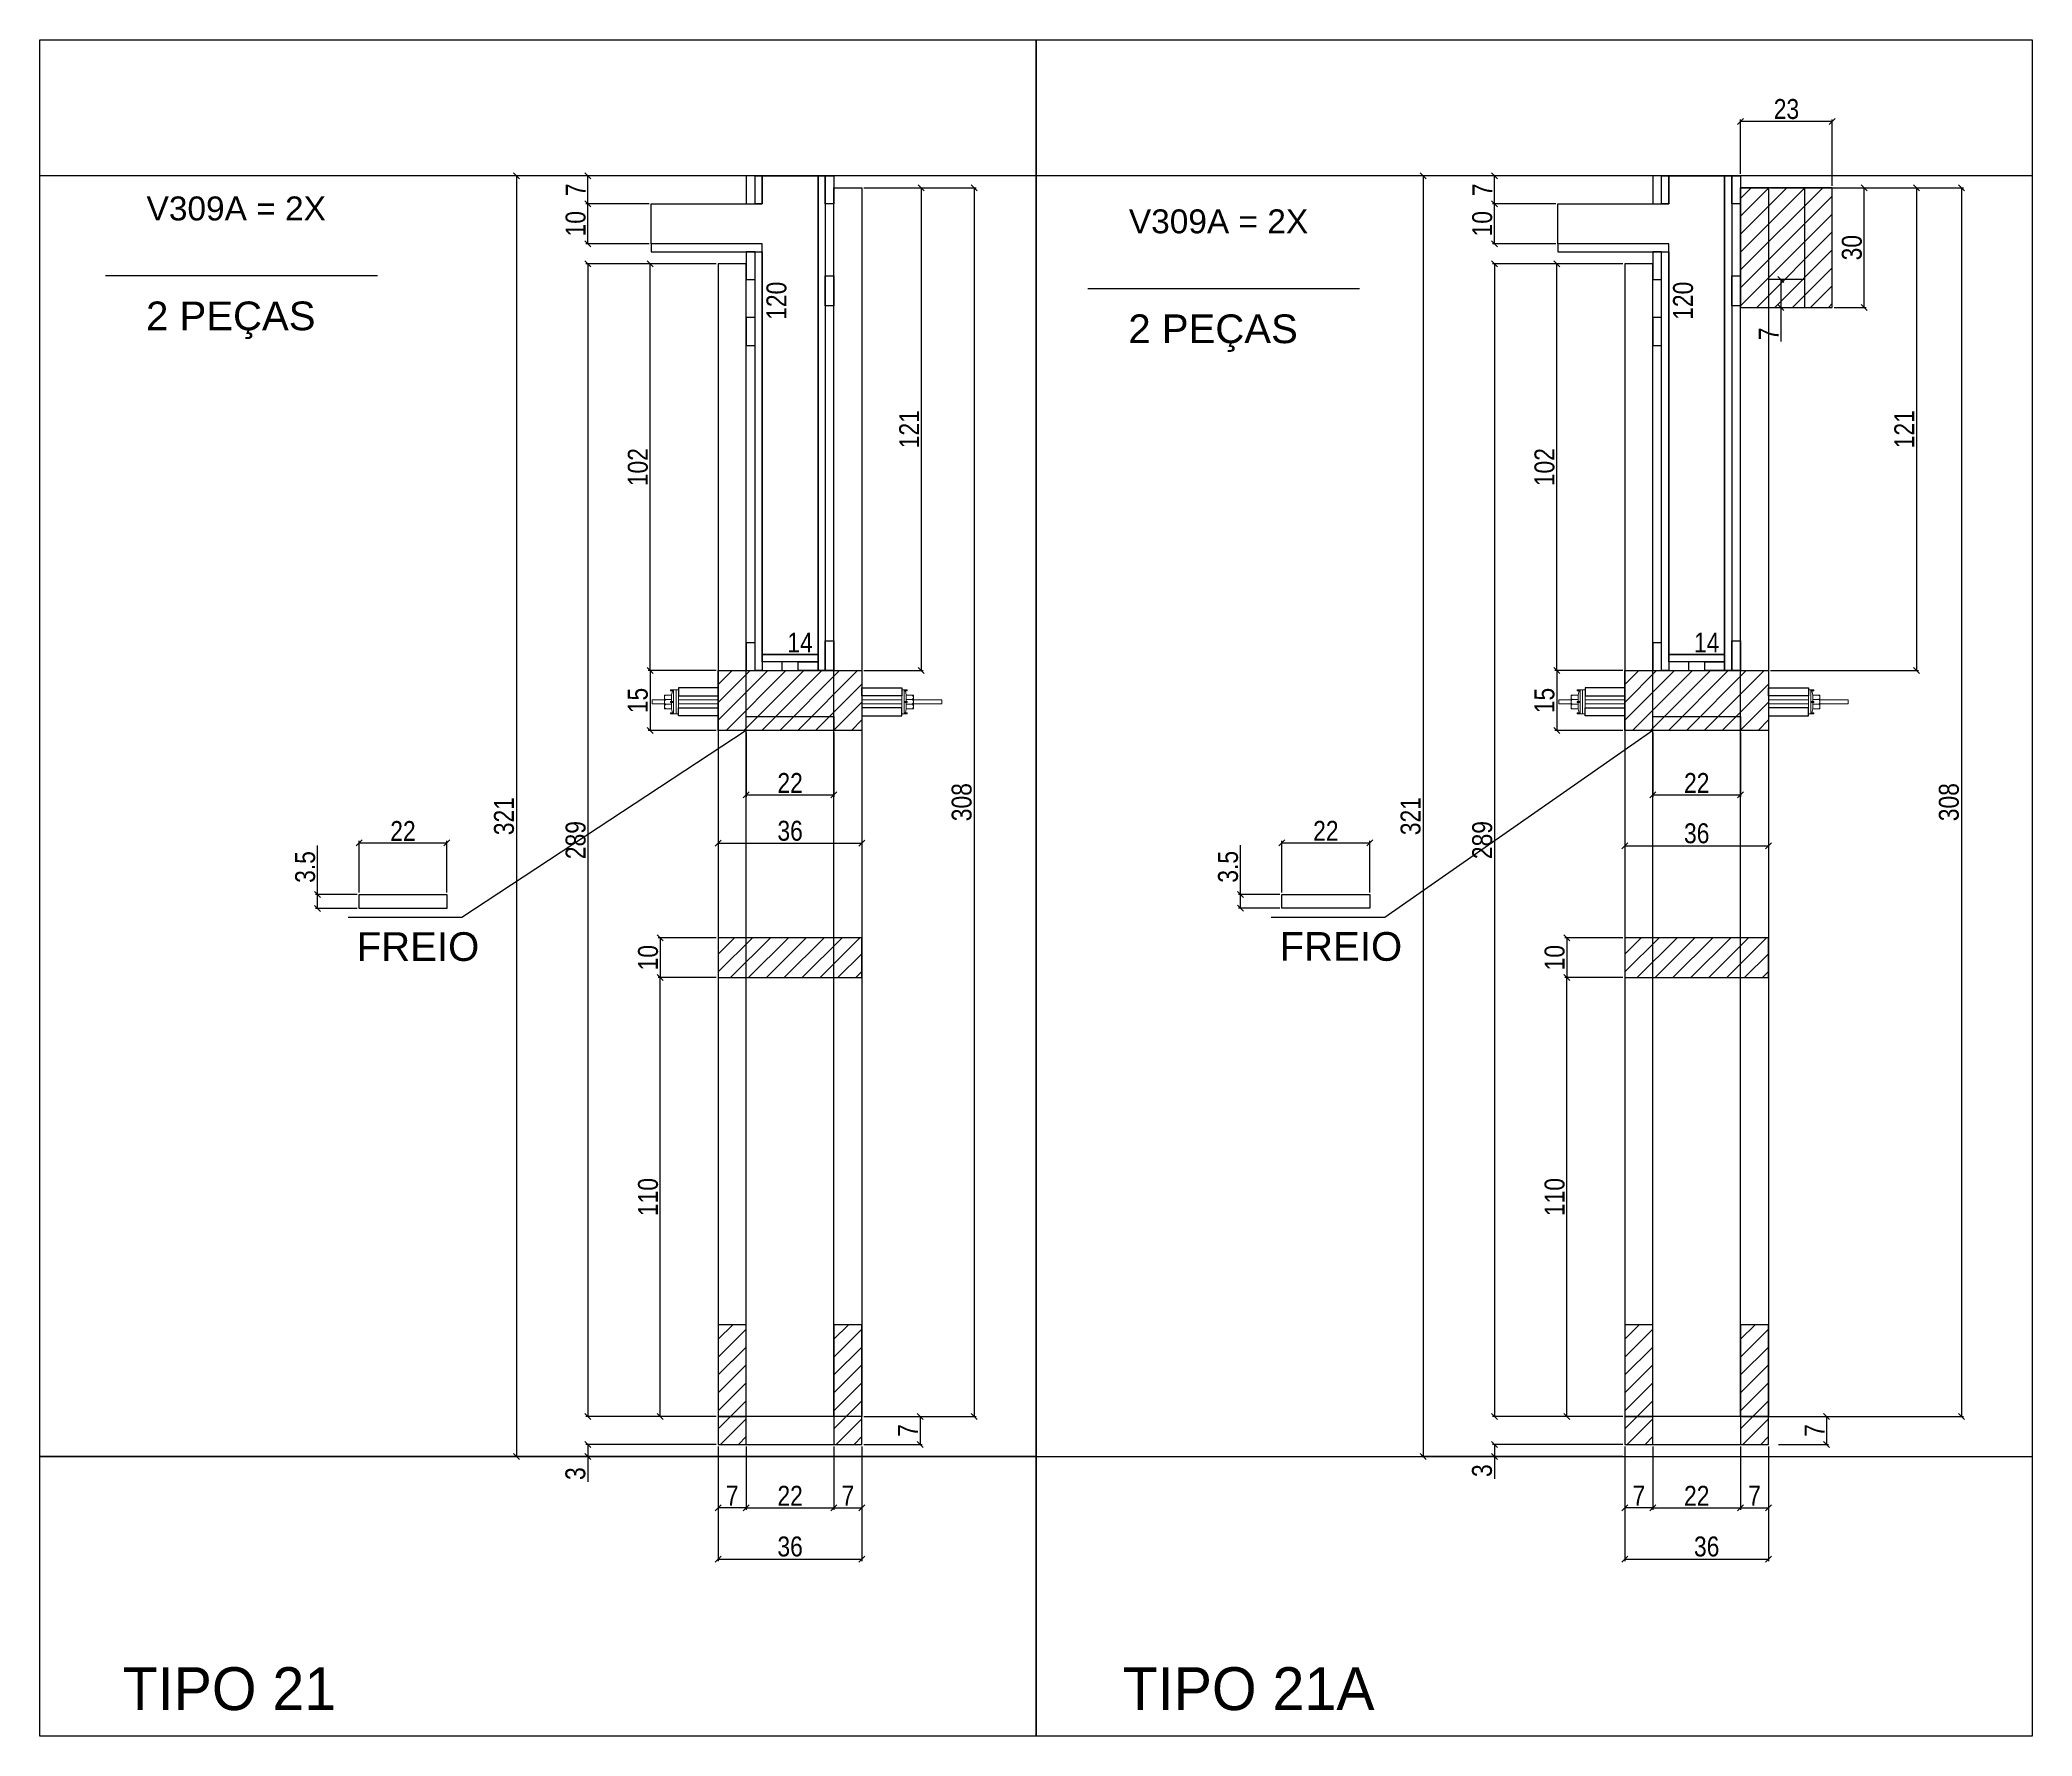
# Model space of a CAD drawing. Header units: millimetres. Extents: x -1501 to 2149, y 662 to 5627.
# Drawn here: x 37 to 1036, y 3052 to 3902 of the extents above; entities that cross this region are included whole.
import ezdxf

# ---------------------------------------------------------------- set-up
doc = ezdxf.new("R2010")
doc.units = ezdxf.units.MM
for name, color, linetype in [('1', 1, 'Continuous'), ('COTA', 241, 'Continuous'), ('GARFOS OK', 3, 'Continuous'), ('Painéis', 200, 'Continuous'), ('SARR_3.5x7', 81, 'Continuous'), ('SARR_7x7', 40, 'Continuous'), ('TIRAS REESCORAMENTO', 252, 'Continuous'), ('VIGAS', 3, 'Continuous')]:
    doc.layers.add(name, color=color, linetype=linetype)
doc.layers.add('BARRA_ANCORAGEM', color=1, linetype='Continuous', lineweight=15)
doc.styles.add('COTA TECNICA 2X', font='techl___.ttf', dxfattribs={"height": 10})
doc.styles.add('R80-50', font='arial.ttf', dxfattribs={"height": 10})
doc.styles.add('ROMAS860', font='ROMAS860.SHX', dxfattribs={"height": 8.5})
doc.dimstyles.new('SECAO', dxfattribs={"dimscale": 0.333333, "dimtxt": 5, "dimasz": 9, "dimexe": 3, "dimexo": 3, "dimgap": 3, "dimtad": 1, "dimdec": 1, "dimlfac": 0.5, "dimzin": 12, "dimdsep": 46, "dimtxsty": 'COTA TECNICA 2X', "dimblk1": 'OBLIQUE', "dimblk2": 'OBLIQUE', "dimsah": 1, "dimcen": 0.9, "dimclrd": 4, "dimclre": 4, "dimclrt": 240, "dimadec": 1, "dimazin": 3, "dimtfac": 1, "dimtdec": 1, "dimtmove": 0, "dimatfit": 3, "dimfxl": 1, "dimtolj": 1, "dimtzin": 12, "dimarcsym": 0})

# ---------------------------------------------------------------- blocks, each defined once
blk = doc.blocks.new('_Oblique')
at = {"layer": '1', "color": 0, "lineweight": -2}
blk.add_line((-0.5, -0.5), (0.5, 0.5), dxfattribs=at)
blk = doc.blocks.new('*D469')
at = {"layer": 'COTA', "color": 4, "lineweight": -2, "transparency": 16777216}
for p, q in [((375.71, 3790.02), (310.31, 3790.02)), ((311.31, 3790.02), (311.31, 3212.07)), ((375.71, 3212.07), (310.31, 3212.07))]:
    blk.add_line(p, q, dxfattribs=at)
at = {"layer": 'Defpoints', "color": 0, "transparency": 16777216}
for p in [(376.71, 3790.02), (311.31, 3212.07), (376.71, 3212.07)]:
    blk.add_point(p, dxfattribs=at)
at = {"layer": 'COTA', "color": 4, "lineweight": -2, "transparency": 16777216, "xscale": 3, "yscale": 3, "zscale": 3}
for p, rotation in [((311.31, 3790.02), 90), ((311.31, 3212.07), 270)]:
    blk.add_blockref('_Oblique', p, dxfattribs=dict(at, rotation=rotation))
at = {"layer": 'COTA', "color": 240, "transparency": 16777216, "insert": (305.2, 3501.05), "char_height": 10, "attachment_point": 5, "rotation": 90, "style": 'COTA TECNICA 2X'}
blk.add_mtext('\\A1;289', dxfattribs=at)
blk = doc.blocks.new('*D470')
at = {"layer": 'COTA', "color": 4, "lineweight": -2, "transparency": 16777216}
for p, q in [((376.71, 3197.07), (376.71, 3139.62)), ((448.71, 3197.07), (448.71, 3139.62)), ((376.71, 3140.62), (448.71, 3140.62))]:
    blk.add_line(p, q, dxfattribs=at)
at = {"layer": 'Defpoints', "color": 0, "transparency": 16777216}
for p in [(376.71, 3198.07), (448.71, 3198.07), (448.71, 3140.62)]:
    blk.add_point(p, dxfattribs=at)
at = {"layer": 'COTA', "color": 4, "lineweight": -2, "transparency": 16777216, "xscale": 3, "yscale": 3, "zscale": 3, "rotation": 180}
blk.add_blockref('_Oblique', (376.71, 3140.62), dxfattribs=at)
at = {"layer": 'COTA', "color": 4, "lineweight": -2, "transparency": 16777216, "xscale": 3, "yscale": 3, "zscale": 3}
blk.add_blockref('_Oblique', (448.71, 3140.62), dxfattribs=at)
at = {"layer": 'COTA', "color": 240, "transparency": 16777216, "insert": (412.71, 3146.84), "char_height": 10, "attachment_point": 5, "style": 'COTA TECNICA 2X'}
blk.add_mtext('\\A1;36', dxfattribs=at)
blk = doc.blocks.new('*D471')
at = {"layer": 'COTA', "color": 4, "lineweight": -2, "transparency": 16777216}
for p, q in [((390.71, 3197.07), (390.71, 3165.33)), ((434.71, 3197.07), (434.71, 3165.33)), ((390.71, 3166.33), (434.71, 3166.33))]:
    blk.add_line(p, q, dxfattribs=at)
at = {"layer": 'Defpoints', "color": 0, "transparency": 16777216}
for p in [(390.71, 3198.07), (434.71, 3198.07), (434.71, 3166.33)]:
    blk.add_point(p, dxfattribs=at)
at = {"layer": 'COTA', "color": 4, "lineweight": -2, "transparency": 16777216, "xscale": 3, "yscale": 3, "zscale": 3, "rotation": 180}
blk.add_blockref('_Oblique', (390.71, 3166.33), dxfattribs=at)
at = {"layer": 'COTA', "color": 4, "lineweight": -2, "transparency": 16777216, "xscale": 3, "yscale": 3, "zscale": 3}
blk.add_blockref('_Oblique', (434.71, 3166.33), dxfattribs=at)
at = {"layer": 'COTA', "color": 240, "transparency": 16777216, "insert": (412.71, 3172.33), "char_height": 10, "attachment_point": 5, "style": 'COTA TECNICA 2X'}
blk.add_mtext('\\A1;22', dxfattribs=at)
blk = doc.blocks.new('*D472')
at = {"layer": 'COTA', "color": 4, "lineweight": -2, "transparency": 16777216}
blk.add_line((434.71, 3166.33), (448.71, 3166.33), dxfattribs=at)
at = {"layer": 'Defpoints', "color": 0, "transparency": 16777216}
for p in [(434.71, 3166.33), (448.71, 3166.33), (448.71, 3166.33)]:
    blk.add_point(p, dxfattribs=at)
at = {"layer": 'COTA', "color": 4, "lineweight": -2, "transparency": 16777216, "xscale": 3, "yscale": 3, "zscale": 3, "rotation": 180}
blk.add_blockref('_Oblique', (434.71, 3166.33), dxfattribs=at)
at = {"layer": 'COTA', "color": 4, "lineweight": -2, "transparency": 16777216, "xscale": 3, "yscale": 3, "zscale": 3}
blk.add_blockref('_Oblique', (448.71, 3166.33), dxfattribs=at)
at = {"layer": 'COTA', "color": 240, "transparency": 16777216, "insert": (441.71, 3172.41), "char_height": 10, "attachment_point": 5, "style": 'COTA TECNICA 2X'}
blk.add_mtext('\\A1;7', dxfattribs=at)
blk = doc.blocks.new('*D473')
at = {"layer": 'COTA', "color": 4, "lineweight": -2, "transparency": 16777216}
blk.add_line((390.71, 3166.33), (376.71, 3166.33), dxfattribs=at)
at = {"layer": 'Defpoints', "color": 0, "transparency": 16777216}
for p in [(376.71, 3166.33), (376.71, 3166.33), (390.71, 3166.33)]:
    blk.add_point(p, dxfattribs=at)
at = {"layer": 'COTA', "color": 4, "lineweight": -2, "transparency": 16777216, "xscale": 3, "yscale": 3, "zscale": 3, "rotation": 180}
blk.add_blockref('_Oblique', (376.71, 3166.33), dxfattribs=at)
at = {"layer": 'COTA', "color": 4, "lineweight": -2, "transparency": 16777216, "xscale": 3, "yscale": 3, "zscale": 3}
blk.add_blockref('_Oblique', (390.71, 3166.33), dxfattribs=at)
at = {"layer": 'COTA', "color": 240, "transparency": 16777216, "insert": (383.71, 3172.41), "char_height": 10, "attachment_point": 5, "style": 'COTA TECNICA 2X'}
blk.add_mtext('\\A1;7', dxfattribs=at)
blk = doc.blocks.new('*D474')
at = {"layer": 'COTA', "color": 4, "lineweight": -2, "transparency": 16777216}
for p, q in [((375.71, 3452.09), (346.61, 3452.09)), ((347.61, 3452.09), (347.61, 3432.09)), ((375.71, 3432.09), (346.61, 3432.09))]:
    blk.add_line(p, q, dxfattribs=at)
at = {"layer": 'Defpoints', "color": 0, "transparency": 16777216}
for p in [(376.71, 3452.09), (347.61, 3432.09), (376.71, 3432.09)]:
    blk.add_point(p, dxfattribs=at)
at = {"layer": 'COTA', "color": 4, "lineweight": -2, "transparency": 16777216, "xscale": 3, "yscale": 3, "zscale": 3}
for p, rotation in [((347.61, 3452.09), 90), ((347.61, 3432.09), 270)]:
    blk.add_blockref('_Oblique', p, dxfattribs=dict(at, rotation=rotation))
at = {"layer": 'COTA', "color": 240, "transparency": 16777216, "insert": (341.51, 3442.09), "char_height": 10, "attachment_point": 5, "rotation": 90, "style": 'COTA TECNICA 2X'}
blk.add_mtext('\\A1;10', dxfattribs=at)
blk = doc.blocks.new('*D475')
at = {"layer": 'COTA', "color": 4, "lineweight": -2, "transparency": 16777216}
for p, q in [((375.71, 3790.02), (341.51, 3790.02)), ((342.51, 3586.02), (342.51, 3790.02)), ((375.71, 3586.02), (341.51, 3586.02))]:
    blk.add_line(p, q, dxfattribs=at)
at = {"layer": 'Defpoints', "color": 0, "transparency": 16777216}
for p in [(342.51, 3790.02), (376.71, 3790.02), (376.71, 3586.02)]:
    blk.add_point(p, dxfattribs=at)
at = {"layer": 'COTA', "color": 4, "lineweight": -2, "transparency": 16777216, "xscale": 3, "yscale": 3, "zscale": 3}
for p, rotation in [((342.51, 3790.02), 90), ((342.51, 3586.02), 270)]:
    blk.add_blockref('_Oblique', p, dxfattribs=dict(at, rotation=rotation))
at = {"layer": 'COTA', "color": 240, "transparency": 16777216, "insert": (336.41, 3688.02), "char_height": 10, "attachment_point": 5, "rotation": 90, "style": 'COTA TECNICA 2X'}
blk.add_mtext('\\A1;102', dxfattribs=at)
blk = doc.blocks.new('*D443')
at = {"layer": 'COTA', "color": 4, "lineweight": -2, "transparency": 16777216}
for p, q in [((449.71, 3828.05), (479.47, 3828.05)), ((478.47, 3828.05), (478.47, 3586.02)), ((449.71, 3586.02), (479.47, 3586.02))]:
    blk.add_line(p, q, dxfattribs=at)
at = {"layer": 'Defpoints', "color": 0, "transparency": 16777216}
for p in [(448.71, 3828.05), (448.71, 3586.02), (478.47, 3586.02)]:
    blk.add_point(p, dxfattribs=at)
at = {"layer": 'COTA', "color": 4, "lineweight": -2, "transparency": 16777216, "xscale": 3, "yscale": 3, "zscale": 3}
for p, rotation in [((478.47, 3828.05), 90), ((478.47, 3586.02), 270)]:
    blk.add_blockref('_Oblique', p, dxfattribs=dict(at, rotation=rotation))
at = {"layer": 'COTA', "color": 240, "transparency": 16777216, "insert": (472.41, 3707.04), "char_height": 10, "attachment_point": 5, "rotation": 90, "style": 'COTA TECNICA 2X'}
blk.add_mtext('\\A1;121', dxfattribs=at)
blk = doc.blocks.new('*D444')
at = {"layer": 'COTA', "color": 4, "lineweight": -2, "transparency": 16777216}
for p, q in [((331.11, 3834.07), (274.51, 3834.07)), ((275.51, 3834.07), (275.51, 3192.07)), ((375.71, 3192.07), (274.51, 3192.07))]:
    blk.add_line(p, q, dxfattribs=at)
at = {"layer": 'Defpoints', "color": 0, "transparency": 16777216}
for p in [(332.11, 3834.07), (275.51, 3192.07), (376.71, 3192.07)]:
    blk.add_point(p, dxfattribs=at)
at = {"layer": 'COTA', "color": 4, "lineweight": -2, "transparency": 16777216, "xscale": 3, "yscale": 3, "zscale": 3}
for p, rotation in [((275.51, 3834.07), 90), ((275.51, 3192.07), 270)]:
    blk.add_blockref('_Oblique', p, dxfattribs=dict(at, rotation=rotation))
at = {"layer": 'COTA', "color": 240, "transparency": 16777216, "insert": (269.29, 3513.07), "char_height": 10, "attachment_point": 5, "rotation": 90, "style": 'COTA TECNICA 2X'}
blk.add_mtext('\\A1;321', dxfattribs=at)
blk = doc.blocks.new('*D445')
at = {"layer": 'COTA', "color": 4, "lineweight": -2, "transparency": 16777216}
for p, q in [((375.71, 3198.07), (310.31, 3198.07)), ((311.31, 3198.07), (311.31, 3192.07)), ((375.71, 3192.07), (310.31, 3192.07)), ((311.31, 3192.07), (311.31, 3179.24))]:
    blk.add_line(p, q, dxfattribs=at)
at = {"layer": 'Defpoints', "color": 0, "transparency": 16777216}
for p in [(376.71, 3198.07), (311.31, 3192.07), (376.71, 3192.07)]:
    blk.add_point(p, dxfattribs=at)
at = {"layer": 'COTA', "color": 4, "lineweight": -2, "transparency": 16777216, "xscale": 3, "yscale": 3, "zscale": 3}
for p, rotation in [((311.31, 3198.07), 90), ((311.31, 3192.07), 270)]:
    blk.add_blockref('_Oblique', p, dxfattribs=dict(at, rotation=rotation))
at = {"layer": 'COTA', "color": 240, "transparency": 16777216, "insert": (305.09, 3183.41), "char_height": 10, "attachment_point": 5, "rotation": 90, "style": 'COTA TECNICA 2X'}
blk.add_mtext('\\A1;3', dxfattribs=at)
blk = doc.blocks.new('*D446')
at = {"layer": 'Defpoints', "color": 0, "transparency": 16777216}
for p in [(412.01, 3834.07), (414.06, 3834.07), (411.99, 3594.02)]:
    blk.add_point(p, dxfattribs=at)
at = {"layer": 'COTA', "color": 240, "transparency": 16777216, "insert": (405.91, 3771.43), "char_height": 10, "attachment_point": 5, "rotation": 90, "style": 'COTA TECNICA 2X'}
blk.add_mtext('\\A1;120', dxfattribs=at)
blk = doc.blocks.new('*D447')
at = {"layer": 'Defpoints', "color": 0, "transparency": 16777216}
for p in [(398.71, 3594.02), (426.71, 3594.02), (426.71, 3594.02)]:
    blk.add_point(p, dxfattribs=at)
at = {"layer": 'COTA', "color": 240, "transparency": 16777216, "insert": (417.71, 3600.1), "char_height": 10, "attachment_point": 5, "style": 'COTA TECNICA 2X'}
blk.add_mtext('\\A1;14', dxfattribs=at)
blk = doc.blocks.new('*D448')
at = {"layer": 'COTA', "color": 4, "lineweight": -2, "transparency": 16777216}
for p, q in [((375.71, 3432.09), (346.61, 3432.09)), ((347.61, 3212.07), (347.61, 3432.09)), ((374.71, 3212.07), (346.61, 3212.07))]:
    blk.add_line(p, q, dxfattribs=at)
at = {"layer": 'Defpoints', "color": 0, "transparency": 16777216}
for p in [(347.61, 3432.09), (376.71, 3432.09), (375.71, 3212.07)]:
    blk.add_point(p, dxfattribs=at)
at = {"layer": 'COTA', "color": 4, "lineweight": -2, "transparency": 16777216, "xscale": 3, "yscale": 3, "zscale": 3}
for p, rotation in [((347.61, 3432.09), 90), ((347.61, 3212.07), 270)]:
    blk.add_blockref('_Oblique', p, dxfattribs=dict(at, rotation=rotation))
at = {"layer": 'COTA', "color": 240, "transparency": 16777216, "insert": (341.51, 3322.08), "char_height": 10, "attachment_point": 5, "rotation": 90, "style": 'COTA TECNICA 2X'}
blk.add_mtext('\\A1;110', dxfattribs=at)
blk = doc.blocks.new('*D449')
at = {"layer": 'COTA', "color": 4, "lineweight": -2, "transparency": 16777216}
for p, q in [((450.71, 3828.05), (506.01, 3828.05)), ((505.01, 3828.05), (505.01, 3212.07)), ((450.71, 3212.07), (506.01, 3212.07))]:
    blk.add_line(p, q, dxfattribs=at)
at = {"layer": 'Defpoints', "color": 0, "transparency": 16777216}
for p in [(449.71, 3828.05), (449.71, 3212.07), (505.01, 3212.07)]:
    blk.add_point(p, dxfattribs=at)
at = {"layer": 'COTA', "color": 4, "lineweight": -2, "transparency": 16777216, "xscale": 3, "yscale": 3, "zscale": 3}
for p, rotation in [((505.01, 3828.05), 90), ((505.01, 3212.07), 270)]:
    blk.add_blockref('_Oblique', p, dxfattribs=dict(at, rotation=rotation))
at = {"layer": 'COTA', "color": 240, "transparency": 16777216, "insert": (498.77, 3520.06), "char_height": 10, "attachment_point": 5, "rotation": 90, "style": 'COTA TECNICA 2X'}
blk.add_mtext('\\A1;308', dxfattribs=at)
blk = doc.blocks.new('*D450')
at = {"layer": 'COTA', "color": 4, "lineweight": -2, "transparency": 16777216}
for p, q in [((375.71, 3586.02), (341.51, 3586.02)), ((342.51, 3586.02), (342.51, 3556.02)), ((375.71, 3556.02), (341.51, 3556.02))]:
    blk.add_line(p, q, dxfattribs=at)
at = {"layer": 'Defpoints', "color": 0, "transparency": 16777216}
for p in [(376.71, 3586.02), (342.51, 3556.02), (376.71, 3556.02)]:
    blk.add_point(p, dxfattribs=at)
at = {"layer": 'COTA', "color": 4, "lineweight": -2, "transparency": 16777216, "xscale": 3, "yscale": 3, "zscale": 3}
for p, rotation in [((342.51, 3586.02), 90), ((342.51, 3556.02), 270)]:
    blk.add_blockref('_Oblique', p, dxfattribs=dict(at, rotation=rotation))
at = {"layer": 'COTA', "color": 240, "transparency": 16777216, "insert": (336.4, 3571.02), "char_height": 10, "attachment_point": 5, "rotation": 90, "style": 'COTA TECNICA 2X'}
blk.add_mtext('\\A1;15', dxfattribs=at)
blk = doc.blocks.new('A$C51C4441F')
at = {"layer": 'BARRA_ANCORAGEM'}
for p, q in [((-2.25, 3.4), (-5.81, 3.39)), ((-5.81, 3.39), (-5.81, -3.39)), ((-2.25, 1.2), (-5.02, 1.2)), ((-2.25, 3.4), (-1.79, 5.5)), ((-2.25, 3.4), (-2.25, 3.4)), ((-2.25, 3.4), (-2.25, 0.25)), ((-2.25, -3.4), (-5.81, -3.39)), ((-2.25, -1.2), (-5.02, -1.2)), ((-2.25, -0.25), (-2.25, -3.4)), ((-2.25, -3.4), (-1.79, -5.5))]:
    blk.add_line(p, q, dxfattribs=at)
for points in [[(-2.7, 6), (-1.2, 6), (-1.2, 5.5), (-2.7, 5.5)], [(-2.7, 0.25), (-1.2, 0.25), (-1.2, -0.25), (-2.7, -0.25)], [(-1.2, -6), (0, -6), (0, 6), (-1.2, 6)], [(-2.7, -6), (-1.2, -6), (-1.2, -5.5), (-2.7, -5.5)]]:
    blk.add_lwpolyline(points, close=True, dxfattribs=at)
for centre, radius, start, end in [((-4.66, 2.3), 1.15, 107.78452, 252.2718), ((-4.52, 0), 1.3, 112.64802, 247.40829), ((-4.66, -2.3), 1.15, 107.78452, 252.2718)]:
    blk.add_arc(centre, radius, start, end, dxfattribs=at)
blk = doc.blocks.new('*D612')
at = {"layer": 'COTA', "color": 4, "lineweight": -2, "transparency": 16777216}
for p, q in [((390.71, 3555.02), (390.71, 3522.68)), ((434.71, 3555.02), (434.71, 3522.68)), ((390.71, 3523.68), (434.71, 3523.68))]:
    blk.add_line(p, q, dxfattribs=at)
at = {"layer": 'Defpoints', "color": 0, "transparency": 16777216}
for p in [(390.71, 3556.02), (434.71, 3556.02), (434.71, 3523.68)]:
    blk.add_point(p, dxfattribs=at)
at = {"layer": 'COTA', "color": 4, "lineweight": -2, "transparency": 16777216, "xscale": 3, "yscale": 3, "zscale": 3, "rotation": 180}
blk.add_blockref('_Oblique', (390.71, 3523.68), dxfattribs=at)
at = {"layer": 'COTA', "color": 4, "lineweight": -2, "transparency": 16777216, "xscale": 3, "yscale": 3, "zscale": 3}
blk.add_blockref('_Oblique', (434.71, 3523.68), dxfattribs=at)
at = {"layer": 'COTA', "color": 240, "transparency": 16777216, "insert": (412.71, 3529.68), "char_height": 10, "attachment_point": 5, "style": 'COTA TECNICA 2X'}
blk.add_mtext('\\A1;22', dxfattribs=at)
blk = doc.blocks.new('*D451')
at = {"layer": 'COTA', "color": 4, "lineweight": -2, "transparency": 16777216}
for p, q in [((175.8, 3473.76), (175.8, 3498.37)), ((195.58, 3473.76), (174.8, 3473.76)), ((195.58, 3466.76), (174.8, 3466.76)), ((175.8, 3466.76), (175.8, 3473.76))]:
    blk.add_line(p, q, dxfattribs=at)
at = {"layer": 'Defpoints', "color": 0, "transparency": 16777216}
for p in [(175.8, 3473.76), (196.58, 3473.76), (196.58, 3466.76)]:
    blk.add_point(p, dxfattribs=at)
at = {"layer": 'COTA', "color": 4, "lineweight": -2, "transparency": 16777216, "xscale": 3, "yscale": 3, "zscale": 3}
for p, rotation in [((175.8, 3473.76), 90), ((175.8, 3466.76), 270)]:
    blk.add_blockref('_Oblique', p, dxfattribs=dict(at, rotation=rotation))
at = {"layer": 'COTA', "color": 240, "transparency": 16777216, "insert": (169.58, 3487.56), "char_height": 10, "attachment_point": 5, "rotation": 90, "style": 'COTA TECNICA 2X'}
blk.add_mtext('\\A1;3.5', dxfattribs=at)
blk = doc.blocks.new('*D613')
at = {"layer": 'COTA', "color": 4, "lineweight": -2, "transparency": 16777216}
for p, q in [((196.58, 3474.76), (196.58, 3500.6)), ((196.58, 3499.6), (240.58, 3499.6)), ((240.58, 3474.76), (240.58, 3500.6))]:
    blk.add_line(p, q, dxfattribs=at)
at = {"layer": 'Defpoints', "color": 0, "transparency": 16777216}
for p in [(240.58, 3499.6), (196.58, 3473.76), (240.58, 3473.76)]:
    blk.add_point(p, dxfattribs=at)
at = {"layer": 'COTA', "color": 4, "lineweight": -2, "transparency": 16777216, "xscale": 3, "yscale": 3, "zscale": 3, "rotation": 180}
blk.add_blockref('_Oblique', (196.58, 3499.6), dxfattribs=at)
at = {"layer": 'COTA', "color": 4, "lineweight": -2, "transparency": 16777216, "xscale": 3, "yscale": 3, "zscale": 3}
blk.add_blockref('_Oblique', (240.58, 3499.6), dxfattribs=at)
at = {"layer": 'COTA', "color": 240, "transparency": 16777216, "insert": (218.58, 3505.6), "char_height": 10, "attachment_point": 5, "style": 'COTA TECNICA 2X'}
blk.add_mtext('\\A1;22', dxfattribs=at)
blk = doc.blocks.new('*D452')
at = {"layer": 'COTA', "color": 4, "lineweight": -2, "transparency": 16777216}
for p, q in [((830.3, 3790.02), (764.9, 3790.02)), ((765.9, 3790.02), (765.9, 3212.07)), ((830.3, 3212.07), (764.9, 3212.07))]:
    blk.add_line(p, q, dxfattribs=at)
at = {"layer": 'Defpoints', "color": 0, "transparency": 16777216}
for p in [(831.3, 3790.02), (765.9, 3212.07), (831.3, 3212.07)]:
    blk.add_point(p, dxfattribs=at)
at = {"layer": 'COTA', "color": 4, "lineweight": -2, "transparency": 16777216, "xscale": 3, "yscale": 3, "zscale": 3}
for p, rotation in [((765.9, 3790.02), 90), ((765.9, 3212.07), 270)]:
    blk.add_blockref('_Oblique', p, dxfattribs=dict(at, rotation=rotation))
at = {"layer": 'COTA', "color": 240, "transparency": 16777216, "insert": (759.79, 3501.05), "char_height": 10, "attachment_point": 5, "rotation": 90, "style": 'COTA TECNICA 2X'}
blk.add_mtext('\\A1;289', dxfattribs=at)
blk = doc.blocks.new('*D453')
at = {"layer": 'COTA', "color": 4, "lineweight": -2, "transparency": 16777216}
for p, q in [((831.3, 3197.07), (831.3, 3139.62)), ((903.3, 3197.07), (903.3, 3139.62)), ((831.3, 3140.62), (903.3, 3140.62))]:
    blk.add_line(p, q, dxfattribs=at)
at = {"layer": 'Defpoints', "color": 0, "transparency": 16777216}
for p in [(831.3, 3198.07), (903.3, 3198.07), (903.3, 3140.62)]:
    blk.add_point(p, dxfattribs=at)
at = {"layer": 'COTA', "color": 4, "lineweight": -2, "transparency": 16777216, "xscale": 3, "yscale": 3, "zscale": 3, "rotation": 180}
blk.add_blockref('_Oblique', (831.3, 3140.62), dxfattribs=at)
at = {"layer": 'COTA', "color": 4, "lineweight": -2, "transparency": 16777216, "xscale": 3, "yscale": 3, "zscale": 3}
blk.add_blockref('_Oblique', (903.3, 3140.62), dxfattribs=at)
at = {"layer": 'COTA', "color": 240, "transparency": 16777216, "insert": (872.3, 3146.84), "char_height": 10, "attachment_point": 5, "style": 'COTA TECNICA 2X'}
blk.add_mtext('\\A1;36', dxfattribs=at)
blk = doc.blocks.new('*D454')
at = {"layer": 'COTA', "color": 4, "lineweight": -2, "transparency": 16777216}
for p, q in [((845.3, 3197.07), (845.3, 3165.33)), ((889.3, 3197.07), (889.3, 3165.33)), ((845.3, 3166.33), (889.3, 3166.33))]:
    blk.add_line(p, q, dxfattribs=at)
at = {"layer": 'Defpoints', "color": 0, "transparency": 16777216}
for p in [(845.3, 3198.07), (889.3, 3198.07), (889.3, 3166.33)]:
    blk.add_point(p, dxfattribs=at)
at = {"layer": 'COTA', "color": 4, "lineweight": -2, "transparency": 16777216, "xscale": 3, "yscale": 3, "zscale": 3, "rotation": 180}
blk.add_blockref('_Oblique', (845.3, 3166.33), dxfattribs=at)
at = {"layer": 'COTA', "color": 4, "lineweight": -2, "transparency": 16777216, "xscale": 3, "yscale": 3, "zscale": 3}
blk.add_blockref('_Oblique', (889.3, 3166.33), dxfattribs=at)
at = {"layer": 'COTA', "color": 240, "transparency": 16777216, "insert": (867.3, 3172.33), "char_height": 10, "attachment_point": 5, "style": 'COTA TECNICA 2X'}
blk.add_mtext('\\A1;22', dxfattribs=at)
blk = doc.blocks.new('*D455')
at = {"layer": 'COTA', "color": 4, "lineweight": -2, "transparency": 16777216}
blk.add_line((889.3, 3166.33), (903.3, 3166.33), dxfattribs=at)
at = {"layer": 'Defpoints', "color": 0, "transparency": 16777216}
for p in [(889.3, 3166.33), (903.3, 3166.33), (903.3, 3166.33)]:
    blk.add_point(p, dxfattribs=at)
at = {"layer": 'COTA', "color": 4, "lineweight": -2, "transparency": 16777216, "xscale": 3, "yscale": 3, "zscale": 3, "rotation": 180}
blk.add_blockref('_Oblique', (889.3, 3166.33), dxfattribs=at)
at = {"layer": 'COTA', "color": 4, "lineweight": -2, "transparency": 16777216, "xscale": 3, "yscale": 3, "zscale": 3}
blk.add_blockref('_Oblique', (903.3, 3166.33), dxfattribs=at)
at = {"layer": 'COTA', "color": 240, "transparency": 16777216, "insert": (896.3, 3172.41), "char_height": 10, "attachment_point": 5, "style": 'COTA TECNICA 2X'}
blk.add_mtext('\\A1;7', dxfattribs=at)
blk = doc.blocks.new('*D456')
at = {"layer": 'COTA', "color": 4, "lineweight": -2, "transparency": 16777216}
blk.add_line((845.3, 3166.33), (831.3, 3166.33), dxfattribs=at)
at = {"layer": 'Defpoints', "color": 0, "transparency": 16777216}
for p in [(831.3, 3166.33), (831.3, 3166.33), (845.3, 3166.33)]:
    blk.add_point(p, dxfattribs=at)
at = {"layer": 'COTA', "color": 4, "lineweight": -2, "transparency": 16777216, "xscale": 3, "yscale": 3, "zscale": 3, "rotation": 180}
blk.add_blockref('_Oblique', (831.3, 3166.33), dxfattribs=at)
at = {"layer": 'COTA', "color": 4, "lineweight": -2, "transparency": 16777216, "xscale": 3, "yscale": 3, "zscale": 3}
blk.add_blockref('_Oblique', (845.3, 3166.33), dxfattribs=at)
at = {"layer": 'COTA', "color": 240, "transparency": 16777216, "insert": (838.3, 3172.41), "char_height": 10, "attachment_point": 5, "style": 'COTA TECNICA 2X'}
blk.add_mtext('\\A1;7', dxfattribs=at)
blk = doc.blocks.new('*D457')
at = {"layer": 'COTA', "color": 4, "lineweight": -2, "transparency": 16777216}
for p, q in [((830.3, 3452.09), (801.2, 3452.09)), ((802.2, 3452.09), (802.2, 3432.09)), ((830.3, 3432.09), (801.2, 3432.09))]:
    blk.add_line(p, q, dxfattribs=at)
at = {"layer": 'Defpoints', "color": 0, "transparency": 16777216}
for p in [(831.3, 3452.09), (802.2, 3432.09), (831.3, 3432.09)]:
    blk.add_point(p, dxfattribs=at)
at = {"layer": 'COTA', "color": 4, "lineweight": -2, "transparency": 16777216, "xscale": 3, "yscale": 3, "zscale": 3}
for p, rotation in [((802.2, 3452.09), 90), ((802.2, 3432.09), 270)]:
    blk.add_blockref('_Oblique', p, dxfattribs=dict(at, rotation=rotation))
at = {"layer": 'COTA', "color": 240, "transparency": 16777216, "insert": (796.1, 3442.09), "char_height": 10, "attachment_point": 5, "rotation": 90, "style": 'COTA TECNICA 2X'}
blk.add_mtext('\\A1;10', dxfattribs=at)
blk = doc.blocks.new('*D458')
at = {"layer": 'COTA', "color": 4, "lineweight": -2, "transparency": 16777216}
for p, q in [((830.3, 3790.02), (796.1, 3790.02)), ((797.1, 3586.02), (797.1, 3790.02)), ((830.3, 3586.02), (796.1, 3586.02))]:
    blk.add_line(p, q, dxfattribs=at)
at = {"layer": 'Defpoints', "color": 0, "transparency": 16777216}
for p in [(797.1, 3790.02), (831.3, 3790.02), (831.3, 3586.02)]:
    blk.add_point(p, dxfattribs=at)
at = {"layer": 'COTA', "color": 4, "lineweight": -2, "transparency": 16777216, "xscale": 3, "yscale": 3, "zscale": 3}
for p, rotation in [((797.1, 3790.02), 90), ((797.1, 3586.02), 270)]:
    blk.add_blockref('_Oblique', p, dxfattribs=dict(at, rotation=rotation))
at = {"layer": 'COTA', "color": 240, "transparency": 16777216, "insert": (791, 3688.02), "char_height": 10, "attachment_point": 5, "rotation": 90, "style": 'COTA TECNICA 2X'}
blk.add_mtext('\\A1;102', dxfattribs=at)
blk = doc.blocks.new('*D459')
at = {"layer": 'COTA', "color": 4, "lineweight": -2, "transparency": 16777216}
for p, q in [((904.3, 3828.05), (978.44, 3828.05)), ((977.44, 3828.05), (977.44, 3586.02)), ((904.3, 3586.02), (978.44, 3586.02))]:
    blk.add_line(p, q, dxfattribs=at)
at = {"layer": 'Defpoints', "color": 0, "transparency": 16777216}
for p in [(903.3, 3828.05), (903.3, 3586.02), (977.44, 3586.02)]:
    blk.add_point(p, dxfattribs=at)
at = {"layer": 'COTA', "color": 4, "lineweight": -2, "transparency": 16777216, "xscale": 3, "yscale": 3, "zscale": 3}
for p, rotation in [((977.44, 3828.05), 90), ((977.44, 3586.02), 270)]:
    blk.add_blockref('_Oblique', p, dxfattribs=dict(at, rotation=rotation))
at = {"layer": 'COTA', "color": 240, "transparency": 16777216, "insert": (971.38, 3707.04), "char_height": 10, "attachment_point": 5, "rotation": 90, "style": 'COTA TECNICA 2X'}
blk.add_mtext('\\A1;121', dxfattribs=at)
blk = doc.blocks.new('*D460')
at = {"layer": 'COTA', "color": 4, "lineweight": -2, "transparency": 16777216}
for p, q in [((785.7, 3834.07), (729.1, 3834.07)), ((730.1, 3834.07), (730.1, 3192.07)), ((830.3, 3192.07), (729.1, 3192.07))]:
    blk.add_line(p, q, dxfattribs=at)
at = {"layer": 'Defpoints', "color": 0, "transparency": 16777216}
for p in [(786.7, 3834.07), (730.1, 3192.07), (831.3, 3192.07)]:
    blk.add_point(p, dxfattribs=at)
at = {"layer": 'COTA', "color": 4, "lineweight": -2, "transparency": 16777216, "xscale": 3, "yscale": 3, "zscale": 3}
for p, rotation in [((730.1, 3834.07), 90), ((730.1, 3192.07), 270)]:
    blk.add_blockref('_Oblique', p, dxfattribs=dict(at, rotation=rotation))
at = {"layer": 'COTA', "color": 240, "transparency": 16777216, "insert": (723.88, 3513.07), "char_height": 10, "attachment_point": 5, "rotation": 90, "style": 'COTA TECNICA 2X'}
blk.add_mtext('\\A1;321', dxfattribs=at)
blk = doc.blocks.new('*D461')
at = {"layer": 'COTA', "color": 4, "lineweight": -2, "transparency": 16777216}
for p, q in [((830.3, 3198.07), (764.9, 3198.07)), ((765.9, 3198.07), (765.9, 3192.07)), ((830.3, 3192.07), (764.9, 3192.07)), ((765.9, 3192.07), (765.9, 3180.74))]:
    blk.add_line(p, q, dxfattribs=at)
at = {"layer": 'Defpoints', "color": 0, "transparency": 16777216}
for p in [(831.3, 3198.07), (765.9, 3192.07), (831.3, 3192.07)]:
    blk.add_point(p, dxfattribs=at)
at = {"layer": 'COTA', "color": 4, "lineweight": -2, "transparency": 16777216, "xscale": 3, "yscale": 3, "zscale": 3}
for p, rotation in [((765.9, 3198.07), 90), ((765.9, 3192.07), 270)]:
    blk.add_blockref('_Oblique', p, dxfattribs=dict(at, rotation=rotation))
at = {"layer": 'COTA', "color": 240, "transparency": 16777216, "insert": (759.68, 3184.91), "char_height": 10, "attachment_point": 5, "rotation": 90, "style": 'COTA TECNICA 2X'}
blk.add_mtext('\\A1;3', dxfattribs=at)
blk = doc.blocks.new('*D462')
at = {"layer": 'Defpoints', "color": 0, "transparency": 16777216}
for p in [(866.6, 3834.07), (868.65, 3834.07), (866.58, 3594.02)]:
    blk.add_point(p, dxfattribs=at)
at = {"layer": 'COTA', "color": 240, "transparency": 16777216, "insert": (860.5, 3771.43), "char_height": 10, "attachment_point": 5, "rotation": 90, "style": 'COTA TECNICA 2X'}
blk.add_mtext('\\A1;120', dxfattribs=at)
blk = doc.blocks.new('*D463')
at = {"layer": 'Defpoints', "color": 0, "transparency": 16777216}
for p in [(853.3, 3594.02), (881.3, 3594.02), (881.3, 3594.02)]:
    blk.add_point(p, dxfattribs=at)
at = {"layer": 'COTA', "color": 240, "transparency": 16777216, "insert": (872.3, 3600.1), "char_height": 10, "attachment_point": 5, "style": 'COTA TECNICA 2X'}
blk.add_mtext('\\A1;14', dxfattribs=at)
blk = doc.blocks.new('*D464')
at = {"layer": 'COTA', "color": 4, "lineweight": -2, "transparency": 16777216}
for p, q in [((830.3, 3432.09), (801.2, 3432.09)), ((802.2, 3212.07), (802.2, 3432.09)), ((829.3, 3212.07), (801.2, 3212.07))]:
    blk.add_line(p, q, dxfattribs=at)
at = {"layer": 'Defpoints', "color": 0, "transparency": 16777216}
for p in [(802.2, 3432.09), (831.3, 3432.09), (830.3, 3212.07)]:
    blk.add_point(p, dxfattribs=at)
at = {"layer": 'COTA', "color": 4, "lineweight": -2, "transparency": 16777216, "xscale": 3, "yscale": 3, "zscale": 3}
for p, rotation in [((802.2, 3432.09), 90), ((802.2, 3212.07), 270)]:
    blk.add_blockref('_Oblique', p, dxfattribs=dict(at, rotation=rotation))
at = {"layer": 'COTA', "color": 240, "transparency": 16777216, "insert": (796.1, 3322.08), "char_height": 10, "attachment_point": 5, "rotation": 90, "style": 'COTA TECNICA 2X'}
blk.add_mtext('\\A1;110', dxfattribs=at)
blk = doc.blocks.new('*D465')
at = {"layer": 'COTA', "color": 4, "lineweight": -2, "transparency": 16777216}
for p, q in [((905.3, 3828.05), (1001.02, 3828.05)), ((1000.02, 3828.05), (1000.02, 3212.07)), ((905.3, 3212.07), (1001.02, 3212.07))]:
    blk.add_line(p, q, dxfattribs=at)
at = {"layer": 'Defpoints', "color": 0, "transparency": 16777216}
for p in [(904.3, 3828.05), (904.3, 3212.07), (1000.02, 3212.07)]:
    blk.add_point(p, dxfattribs=at)
at = {"layer": 'COTA', "color": 4, "lineweight": -2, "transparency": 16777216, "xscale": 3, "yscale": 3, "zscale": 3}
for p, rotation in [((1000.02, 3828.05), 90), ((1000.02, 3212.07), 270)]:
    blk.add_blockref('_Oblique', p, dxfattribs=dict(at, rotation=rotation))
at = {"layer": 'COTA', "color": 240, "transparency": 16777216, "insert": (993.78, 3520.06), "char_height": 10, "attachment_point": 5, "rotation": 90, "style": 'COTA TECNICA 2X'}
blk.add_mtext('\\A1;308', dxfattribs=at)
blk = doc.blocks.new('*D466')
at = {"layer": 'COTA', "color": 4, "lineweight": -2, "transparency": 16777216}
for p, q in [((890.3, 3212.07), (933.45, 3212.07)), ((932.45, 3212.07), (932.45, 3198.07)), ((908.36, 3198.07), (933.45, 3198.07))]:
    blk.add_line(p, q, dxfattribs=at)
at = {"layer": 'Defpoints', "color": 0, "transparency": 16777216}
for p in [(889.3, 3212.07), (907.36, 3198.07), (932.45, 3198.07)]:
    blk.add_point(p, dxfattribs=at)
at = {"layer": 'COTA', "color": 4, "lineweight": -2, "transparency": 16777216, "xscale": 3, "yscale": 3, "zscale": 3}
for p, rotation in [((932.45, 3212.07), 90), ((932.45, 3198.07), 270)]:
    blk.add_blockref('_Oblique', p, dxfattribs=dict(at, rotation=rotation))
at = {"layer": 'COTA', "color": 240, "transparency": 16777216, "insert": (926.38, 3205.07), "char_height": 10, "attachment_point": 5, "rotation": 90, "style": 'COTA TECNICA 2X'}
blk.add_mtext('\\A1;7', dxfattribs=at)
blk = doc.blocks.new('*D467')
at = {"layer": 'COTA', "color": 4, "lineweight": -2, "transparency": 16777216}
for p, q in [((830.3, 3586.02), (796.1, 3586.02)), ((797.1, 3586.02), (797.1, 3556.02)), ((830.3, 3556.02), (796.1, 3556.02))]:
    blk.add_line(p, q, dxfattribs=at)
at = {"layer": 'Defpoints', "color": 0, "transparency": 16777216}
for p in [(831.3, 3586.02), (797.1, 3556.02), (831.3, 3556.02)]:
    blk.add_point(p, dxfattribs=at)
at = {"layer": 'COTA', "color": 4, "lineweight": -2, "transparency": 16777216, "xscale": 3, "yscale": 3, "zscale": 3}
for p, rotation in [((797.1, 3586.02), 90), ((797.1, 3556.02), 270)]:
    blk.add_blockref('_Oblique', p, dxfattribs=dict(at, rotation=rotation))
at = {"layer": 'COTA', "color": 240, "transparency": 16777216, "insert": (790.99, 3571.02), "char_height": 10, "attachment_point": 5, "rotation": 90, "style": 'COTA TECNICA 2X'}
blk.add_mtext('\\A1;15', dxfattribs=at)
blk = doc.blocks.new('*D614')
at = {"layer": 'COTA', "color": 4, "lineweight": -2, "transparency": 16777216}
for p, q in [((845.3, 3555.02), (845.3, 3522.68)), ((889.3, 3555.02), (889.3, 3522.68)), ((845.3, 3523.68), (889.3, 3523.68))]:
    blk.add_line(p, q, dxfattribs=at)
at = {"layer": 'Defpoints', "color": 0, "transparency": 16777216}
for p in [(845.3, 3556.02), (889.3, 3556.02), (889.3, 3523.68)]:
    blk.add_point(p, dxfattribs=at)
at = {"layer": 'COTA', "color": 4, "lineweight": -2, "transparency": 16777216, "xscale": 3, "yscale": 3, "zscale": 3, "rotation": 180}
blk.add_blockref('_Oblique', (845.3, 3523.68), dxfattribs=at)
at = {"layer": 'COTA', "color": 4, "lineweight": -2, "transparency": 16777216, "xscale": 3, "yscale": 3, "zscale": 3}
blk.add_blockref('_Oblique', (889.3, 3523.68), dxfattribs=at)
at = {"layer": 'COTA', "color": 240, "transparency": 16777216, "insert": (867.3, 3529.68), "char_height": 10, "attachment_point": 5, "style": 'COTA TECNICA 2X'}
blk.add_mtext('\\A1;22', dxfattribs=at)
blk = doc.blocks.new('*D468')
at = {"layer": 'COTA', "color": 4, "lineweight": -2, "transparency": 16777216}
for p, q in [((638.56, 3473.85), (638.56, 3498.45)), ((658.34, 3473.85), (637.56, 3473.85)), ((658.34, 3466.85), (637.56, 3466.85)), ((638.56, 3466.85), (638.56, 3473.85))]:
    blk.add_line(p, q, dxfattribs=at)
at = {"layer": 'Defpoints', "color": 0, "transparency": 16777216}
for p in [(638.56, 3473.85), (659.34, 3473.85), (659.34, 3466.85)]:
    blk.add_point(p, dxfattribs=at)
at = {"layer": 'COTA', "color": 4, "lineweight": -2, "transparency": 16777216, "xscale": 3, "yscale": 3, "zscale": 3}
for p, rotation in [((638.56, 3473.85), 90), ((638.56, 3466.85), 270)]:
    blk.add_blockref('_Oblique', p, dxfattribs=dict(at, rotation=rotation))
at = {"layer": 'COTA', "color": 240, "transparency": 16777216, "insert": (632.34, 3487.65), "char_height": 10, "attachment_point": 5, "rotation": 90, "style": 'COTA TECNICA 2X'}
blk.add_mtext('\\A1;3.5', dxfattribs=at)
blk = doc.blocks.new('*D615')
at = {"layer": 'COTA', "color": 4, "lineweight": -2, "transparency": 16777216}
for p, q in [((659.34, 3474.85), (659.34, 3500.68)), ((659.34, 3499.68), (703.34, 3499.68)), ((703.34, 3474.85), (703.34, 3500.68))]:
    blk.add_line(p, q, dxfattribs=at)
at = {"layer": 'Defpoints', "color": 0, "transparency": 16777216}
for p in [(703.34, 3499.68), (659.34, 3473.85), (703.34, 3473.85)]:
    blk.add_point(p, dxfattribs=at)
at = {"layer": 'COTA', "color": 4, "lineweight": -2, "transparency": 16777216, "xscale": 3, "yscale": 3, "zscale": 3, "rotation": 180}
blk.add_blockref('_Oblique', (659.34, 3499.68), dxfattribs=at)
at = {"layer": 'COTA', "color": 4, "lineweight": -2, "transparency": 16777216, "xscale": 3, "yscale": 3, "zscale": 3}
blk.add_blockref('_Oblique', (703.34, 3499.68), dxfattribs=at)
at = {"layer": 'COTA', "color": 240, "transparency": 16777216, "insert": (681.34, 3505.68), "char_height": 10, "attachment_point": 5, "style": 'COTA TECNICA 2X'}
blk.add_mtext('\\A1;22', dxfattribs=at)
blk = doc.blocks.new('*D476')
at = {"layer": 'COTA', "color": 4, "lineweight": -2, "transparency": 16777216}
for p, q in [((936.3, 3828.05), (952.34, 3828.05)), ((951.34, 3768.05), (951.34, 3828.05)), ((936.3, 3768.05), (952.34, 3768.05))]:
    blk.add_line(p, q, dxfattribs=at)
at = {"layer": 'Defpoints', "color": 0, "transparency": 16777216}
for p in [(935.3, 3828.05), (951.34, 3828.05), (935.3, 3768.05)]:
    blk.add_point(p, dxfattribs=at)
at = {"layer": 'COTA', "color": 4, "lineweight": -2, "transparency": 16777216, "xscale": 3, "yscale": 3, "zscale": 3}
for p, rotation in [((951.34, 3828.05), 90), ((951.34, 3768.05), 270)]:
    blk.add_blockref('_Oblique', p, dxfattribs=dict(at, rotation=rotation))
at = {"layer": 'COTA', "color": 240, "transparency": 16777216, "insert": (945.12, 3798.05), "char_height": 10, "attachment_point": 5, "rotation": 90, "style": 'COTA TECNICA 2X'}
blk.add_mtext('\\A1;30', dxfattribs=at)
blk = doc.blocks.new('*D477')
at = {"layer": 'COTA', "color": 4, "lineweight": -2, "transparency": 16777216}
for p, q in [((889.3, 3835.05), (889.3, 3862.29)), ((935.3, 3861.29), (889.3, 3861.29)), ((935.3, 3829.05), (935.3, 3862.29))]:
    blk.add_line(p, q, dxfattribs=at)
at = {"layer": 'Defpoints', "color": 0, "transparency": 16777216}
for p in [(889.3, 3861.29), (889.3, 3834.05), (935.3, 3828.05)]:
    blk.add_point(p, dxfattribs=at)
at = {"layer": 'COTA', "color": 4, "lineweight": -2, "transparency": 16777216, "xscale": 3, "yscale": 3, "zscale": 3, "rotation": 180}
blk.add_blockref('_Oblique', (889.3, 3861.29), dxfattribs=at)
at = {"layer": 'COTA', "color": 4, "lineweight": -2, "transparency": 16777216, "xscale": 3, "yscale": 3, "zscale": 3}
blk.add_blockref('_Oblique', (935.3, 3861.29), dxfattribs=at)
at = {"layer": 'COTA', "color": 240, "transparency": 16777216, "insert": (912.3, 3867.51), "char_height": 10, "attachment_point": 5, "style": 'COTA TECNICA 2X'}
blk.add_mtext('\\A1;23', dxfattribs=at)
blk = doc.blocks.new('*D478')
at = {"layer": 'COTA', "color": 4, "lineweight": -2, "transparency": 16777216}
for p, q in [((909.49, 3782.05), (909.49, 3768.05)), ((909.93, 3782.05), (910.49, 3782.05)), ((909.49, 3768.05), (909.49, 3750.94)), ((909.93, 3768.05), (910.49, 3768.05))]:
    blk.add_line(p, q, dxfattribs=at)
at = {"layer": 'Defpoints', "color": 0, "transparency": 16777216}
for p in [(908.93, 3782.05), (908.93, 3768.05), (909.49, 3768.05)]:
    blk.add_point(p, dxfattribs=at)
at = {"layer": 'COTA', "color": 4, "lineweight": -2, "transparency": 16777216, "xscale": 3, "yscale": 3, "zscale": 3}
for p, rotation in [((909.49, 3782.05), 90), ((909.49, 3768.05), 270)]:
    blk.add_blockref('_Oblique', p, dxfattribs=dict(at, rotation=rotation))
at = {"layer": 'COTA', "color": 240, "transparency": 16777216, "insert": (903.42, 3754.81), "char_height": 10, "attachment_point": 5, "rotation": 90, "style": 'COTA TECNICA 2X'}
blk.add_mtext('\\A1;7', dxfattribs=at)
blk = doc.blocks.new('*D616')
at = {"layer": 'COTA', "color": 4, "lineweight": -2, "transparency": 16777216}
for p, q in [((376.71, 3555.02), (376.71, 3498.45)), ((448.71, 3555.02), (448.71, 3498.45)), ((376.71, 3499.45), (448.71, 3499.45))]:
    blk.add_line(p, q, dxfattribs=at)
at = {"layer": 'Defpoints', "color": 0, "transparency": 16777216}
for p in [(376.71, 3556.02), (448.71, 3556.02), (448.71, 3499.45)]:
    blk.add_point(p, dxfattribs=at)
at = {"layer": 'COTA', "color": 4, "lineweight": -2, "transparency": 16777216, "xscale": 3, "yscale": 3, "zscale": 3, "rotation": 180}
blk.add_blockref('_Oblique', (376.71, 3499.45), dxfattribs=at)
at = {"layer": 'COTA', "color": 4, "lineweight": -2, "transparency": 16777216, "xscale": 3, "yscale": 3, "zscale": 3}
blk.add_blockref('_Oblique', (448.71, 3499.45), dxfattribs=at)
at = {"layer": 'COTA', "color": 240, "transparency": 16777216, "insert": (412.71, 3505.67), "char_height": 10, "attachment_point": 5, "style": 'COTA TECNICA 2X'}
blk.add_mtext('\\A1;36', dxfattribs=at)
blk = doc.blocks.new('*D617')
at = {"layer": 'COTA', "color": 4, "lineweight": -2, "transparency": 16777216}
for p, q in [((831.3, 3555.02), (831.3, 3497.18)), ((903.3, 3555.02), (903.3, 3497.18)), ((831.3, 3498.18), (903.3, 3498.18))]:
    blk.add_line(p, q, dxfattribs=at)
at = {"layer": 'Defpoints', "color": 0, "transparency": 16777216}
for p in [(831.3, 3556.02), (903.3, 3556.02), (903.3, 3498.18)]:
    blk.add_point(p, dxfattribs=at)
at = {"layer": 'COTA', "color": 4, "lineweight": -2, "transparency": 16777216, "xscale": 3, "yscale": 3, "zscale": 3, "rotation": 180}
blk.add_blockref('_Oblique', (831.3, 3498.18), dxfattribs=at)
at = {"layer": 'COTA', "color": 4, "lineweight": -2, "transparency": 16777216, "xscale": 3, "yscale": 3, "zscale": 3}
blk.add_blockref('_Oblique', (903.3, 3498.18), dxfattribs=at)
at = {"layer": 'COTA', "color": 240, "transparency": 16777216, "insert": (867.3, 3504.4), "char_height": 10, "attachment_point": 5, "style": 'COTA TECNICA 2X'}
blk.add_mtext('\\A1;36', dxfattribs=at)
blk = doc.blocks.new('*D618')
at = {"layer": 'COTA', "color": 4, "lineweight": -2, "transparency": 16777216}
for p, q in [((342.11, 3820.07), (310.31, 3820.07)), ((311.31, 3800.02), (311.31, 3820.07)), ((342.11, 3800.02), (310.31, 3800.02))]:
    blk.add_line(p, q, dxfattribs=at)
at = {"layer": 'Defpoints', "color": 0, "transparency": 16777216}
for p in [(311.31, 3820.07), (343.11, 3820.07), (343.11, 3800.02)]:
    blk.add_point(p, dxfattribs=at)
at = {"layer": 'COTA', "color": 4, "lineweight": -2, "transparency": 16777216, "xscale": 3, "yscale": 3, "zscale": 3}
for p, rotation in [((311.31, 3820.07), 90), ((311.31, 3800.02), 270)]:
    blk.add_blockref('_Oblique', p, dxfattribs=dict(at, rotation=rotation))
at = {"layer": 'COTA', "color": 240, "transparency": 16777216, "insert": (305.2, 3810.05), "char_height": 10, "attachment_point": 5, "rotation": 90, "style": 'COTA TECNICA 2X'}
blk.add_mtext('\\A1;10', dxfattribs=at)
blk = doc.blocks.new('*D479')
at = {"layer": 'COTA', "color": 4, "lineweight": -2, "transparency": 16777216}
for p, q in [((796.7, 3820.07), (764.9, 3820.07)), ((765.9, 3800.02), (765.9, 3820.07)), ((796.7, 3800.02), (764.9, 3800.02))]:
    blk.add_line(p, q, dxfattribs=at)
at = {"layer": 'Defpoints', "color": 0, "transparency": 16777216}
for p in [(765.9, 3820.07), (797.7, 3820.07), (797.7, 3800.02)]:
    blk.add_point(p, dxfattribs=at)
at = {"layer": 'COTA', "color": 4, "lineweight": -2, "transparency": 16777216, "xscale": 3, "yscale": 3, "zscale": 3}
for p, rotation in [((765.9, 3820.07), 90), ((765.9, 3800.02), 270)]:
    blk.add_blockref('_Oblique', p, dxfattribs=dict(at, rotation=rotation))
at = {"layer": 'COTA', "color": 240, "transparency": 16777216, "insert": (759.79, 3810.05), "char_height": 10, "attachment_point": 5, "rotation": 90, "style": 'COTA TECNICA 2X'}
blk.add_mtext('\\A1;10', dxfattribs=at)
blk = doc.blocks.new('*D619')
at = {"layer": 'COTA', "color": 4, "lineweight": -2, "transparency": 16777216}
for p, q in [((342.11, 3834.07), (310.31, 3834.07)), ((311.31, 3820.07), (311.31, 3834.07)), ((342.11, 3820.07), (310.31, 3820.07))]:
    blk.add_line(p, q, dxfattribs=at)
at = {"layer": 'Defpoints', "color": 0, "transparency": 16777216}
for p in [(311.31, 3834.07), (343.11, 3834.07), (343.11, 3820.07)]:
    blk.add_point(p, dxfattribs=at)
at = {"layer": 'COTA', "color": 4, "lineweight": -2, "transparency": 16777216, "xscale": 3, "yscale": 3, "zscale": 3}
for p, rotation in [((311.31, 3834.07), 90), ((311.31, 3820.07), 270)]:
    blk.add_blockref('_Oblique', p, dxfattribs=dict(at, rotation=rotation))
at = {"layer": 'COTA', "color": 240, "transparency": 16777216, "insert": (305.23, 3827.07), "char_height": 10, "attachment_point": 5, "rotation": 90, "style": 'COTA TECNICA 2X'}
blk.add_mtext('\\A1;7', dxfattribs=at)
blk = doc.blocks.new('*D620')
at = {"layer": 'COTA', "color": 4, "lineweight": -2, "transparency": 16777216}
for p, q in [((449.71, 3212.07), (478.86, 3212.07)), ((477.86, 3212.07), (477.86, 3198.07)), ((449.71, 3198.07), (478.86, 3198.07))]:
    blk.add_line(p, q, dxfattribs=at)
at = {"layer": 'Defpoints', "color": 0, "transparency": 16777216}
for p in [(448.71, 3212.07), (448.71, 3198.07), (477.86, 3198.07)]:
    blk.add_point(p, dxfattribs=at)
at = {"layer": 'COTA', "color": 4, "lineweight": -2, "transparency": 16777216, "xscale": 3, "yscale": 3, "zscale": 3}
for p, rotation in [((477.86, 3212.07), 90), ((477.86, 3198.07), 270)]:
    blk.add_blockref('_Oblique', p, dxfattribs=dict(at, rotation=rotation))
at = {"layer": 'COTA', "color": 240, "transparency": 16777216, "insert": (471.79, 3205.07), "char_height": 10, "attachment_point": 5, "rotation": 90, "style": 'COTA TECNICA 2X'}
blk.add_mtext('\\A1;7', dxfattribs=at)
blk = doc.blocks.new('*D517')
at = {"layer": 'COTA', "color": 4, "lineweight": -2, "transparency": 16777216}
for p, q in [((796.7, 3834.07), (764.9, 3834.07)), ((765.9, 3820.07), (765.9, 3834.07)), ((796.7, 3820.07), (764.9, 3820.07))]:
    blk.add_line(p, q, dxfattribs=at)
at = {"layer": 'Defpoints', "color": 0, "transparency": 16777216}
for p in [(765.9, 3834.07), (797.7, 3834.07), (797.7, 3820.07)]:
    blk.add_point(p, dxfattribs=at)
at = {"layer": 'COTA', "color": 4, "lineweight": -2, "transparency": 16777216, "xscale": 3, "yscale": 3, "zscale": 3}
for p, rotation in [((765.9, 3834.07), 90), ((765.9, 3820.07), 270)]:
    blk.add_blockref('_Oblique', p, dxfattribs=dict(at, rotation=rotation))
at = {"layer": 'COTA', "color": 240, "transparency": 16777216, "insert": (759.82, 3827.07), "char_height": 10, "attachment_point": 5, "rotation": 90, "style": 'COTA TECNICA 2X'}
blk.add_mtext('\\A1;7', dxfattribs=at)

msp = doc.modelspace()

# ---------------------------------------------------------------- hatches: boundary and pattern name
at = {"layer": 'COTA'}
h = msp.add_hatch(dxfattribs=at)
h.set_pattern_fill('ANSI31', color=256, scale=2, style=0)
h.set_pattern_definition([(45, (-18822.133, -1295.726), (-4.490128, 4.490128), [])])
h.paths.add_polyline_path([(889.3, 3768.05), (935.3, 3768.05), (935.3, 3828.05), (889.3, 3828.05)])
h = msp.add_hatch(dxfattribs=at)
h.set_pattern_fill('ANSI31', color=256, scale=2, style=0)
h.set_pattern_definition([(45, (-24238.2374, -209711.045), (-4.49012806, 4.49012806), [])])
h.paths.add_polyline_path([(448.71, 3556.02), (448.71, 3586.02), (376.71, 3586.02), (376.71, 3556.02)])
h = msp.add_hatch(dxfattribs=at)
h.set_pattern_fill('ANSI31', color=256, scale=2, style=0)
h.set_pattern_definition([(45, (-23783.648, -209711.045), (-4.49012806, 4.49012806), [])])
h.paths.add_polyline_path([(903.3, 3556.02), (903.3, 3586.02), (831.3, 3586.02), (831.3, 3556.02)])
h = msp.add_hatch(dxfattribs=at)
h.set_pattern_fill('ANSI31', color=256, scale=2, style=0)
h.set_pattern_definition([(45, (-23205.1385, -194669.207), (-4.49012806, 4.49012806), [])])
h.paths.add_polyline_path([(448.71, 3432.09), (448.71, 3452.09), (376.71, 3452.09), (376.71, 3432.09)])
h = msp.add_hatch(dxfattribs=at)
h.set_pattern_fill('ANSI31', color=256, scale=2, style=0)
h.set_pattern_definition([(45, (-22750.549, -194669.207), (-4.49012806, 4.49012806), [])])
h.paths.add_polyline_path([(903.3, 3432.09), (903.3, 3452.09), (831.3, 3452.09), (831.3, 3432.09)])
h = msp.add_hatch(dxfattribs=at)
h.set_pattern_fill('ANSI31', color=256, scale=2, style=0)
h.set_pattern_definition([(45, (-19467.505, -2611.118), (-4.490128, 4.490128), [])])
h.paths.add_polyline_path([(376.71, 3198.07), (390.71, 3198.07), (390.71, 3258.07), (376.71, 3258.07)])
h = msp.add_hatch(dxfattribs=at)
h.set_pattern_fill('ANSI31', color=256, scale=2, style=0)
h.set_pattern_definition([(45, (-19409.505, -2611.118), (-4.490128, 4.490128), [])])
h.paths.add_polyline_path([(434.71, 3198.07), (448.71, 3198.07), (448.71, 3258.07), (434.71, 3258.07)])
h = msp.add_hatch(dxfattribs=at)
h.set_pattern_fill('ANSI31', color=256, scale=2, style=0)
h.set_pattern_definition([(45, (-19012.916, -2611.118), (-4.490128, 4.490128), [])])
h.paths.add_polyline_path([(831.3, 3198.07), (845.3, 3198.07), (845.3, 3258.07), (831.3, 3258.07)])
h = msp.add_hatch(dxfattribs=at)
h.set_pattern_fill('ANSI31', color=256, scale=2, style=0)
h.set_pattern_definition([(45, (-18954.916, -2611.118), (-4.490128, 4.490128), [])])
h.paths.add_polyline_path([(889.3, 3198.07), (903.3, 3198.07), (903.3, 3258.07), (889.3, 3258.07)])

# ---------------------------------------------------------------- linework, layer by layer
at = {"linetype": 'Continuous'}
msp.add_line((921.3, 3782.05), (903.3, 3782.05), dxfattribs=at)
at = {"layer": 'BARRA_ANCORAGEM'}
for points in [[(343.51, 3569.32), (349.7, 3569.32), (349.7, 3571.32), (343.51, 3571.32)], [(355.51, 3576.32), (356.71, 3576.32), (356.71, 3564.32), (355.51, 3564.32)], [(356.71, 3569.32), (376.71, 3569.32), (376.71, 3571.32), (356.71, 3571.32)], [(468.71, 3569.32), (448.71, 3569.32), (448.71, 3571.32), (468.71, 3571.32)], [(469.91, 3576.32), (468.71, 3576.32), (468.71, 3564.32), (469.91, 3564.32)], [(474.53, 3569.32), (488.71, 3569.32), (488.71, 3571.32), (474.53, 3571.32)], [(798.1, 3569.32), (804.29, 3569.32), (804.29, 3571.32), (798.1, 3571.32)], [(810.1, 3576.32), (811.3, 3576.32), (811.3, 3564.32), (810.1, 3564.32)], [(811.3, 3569.32), (831.3, 3569.32), (831.3, 3571.32), (811.3, 3571.32)], [(923.3, 3569.32), (903.3, 3569.32), (903.3, 3571.32), (923.3, 3571.32)], [(924.5, 3576.32), (923.3, 3576.32), (923.3, 3564.32), (924.5, 3564.32)], [(929.12, 3569.32), (943.3, 3569.32), (943.3, 3571.32), (929.12, 3571.32)]]:
    msp.add_lwpolyline(points, close=True, dxfattribs=at)
at = {"layer": 'COTA', "color": 1}
for p, q in [((36.51, 3834.17), (1035.5, 3834.17)), ((36.51, 3192.07), (1035.5, 3192.07))]:
    msp.add_line(p, q, dxfattribs=at)
at = {"layer": 'GARFOS OK', "color": 3}
for p, q in [((390.71, 3556.02), (248.18, 3462.23)), ((845.3, 3556.02), (710.94, 3462.31)), ((248.18, 3462.23), (191.16, 3462.23)), ((710.94, 3462.31), (653.92, 3462.31))]:
    msp.add_line(p, q, dxfattribs=at)
at = {"layer": 'Painéis'}
for points in [[(889.3, 3768.05), (935.3, 3768.05), (935.3, 3828.05), (889.3, 3828.05)], [(448.71, 3556.02), (376.71, 3556.02), (376.71, 3586.02), (448.71, 3586.02)], [(903.3, 3556.02), (831.3, 3556.02), (831.3, 3586.02), (903.3, 3586.02)], [(376.71, 3198.07), (390.71, 3198.07), (390.71, 3258.07), (376.71, 3258.07)], [(434.71, 3198.07), (448.71, 3198.07), (448.71, 3258.07), (434.71, 3258.07)], [(831.3, 3198.07), (845.3, 3198.07), (845.3, 3258.07), (831.3, 3258.07)], [(889.3, 3198.07), (903.3, 3198.07), (903.3, 3258.07), (889.3, 3258.07)]]:
    msp.add_lwpolyline(points, close=True, dxfattribs=at)
for points in [[(376.71, 3432.09), (448.71, 3432.09), (448.71, 3452.09), (376.71, 3452.09), (376.71, 3432.09)], [(831.3, 3432.09), (903.3, 3432.09), (903.3, 3452.09), (831.3, 3452.09), (831.3, 3432.09)]]:
    msp.add_lwpolyline(points, dxfattribs=at)
at = {"layer": 'SARR_3.5x7', "linetype": 'Continuous'}
for points in [[(196.58, 3473.76), (240.58, 3473.76), (240.58, 3466.76), (196.58, 3466.76)], [(659.34, 3473.85), (703.34, 3473.85), (703.34, 3466.85), (659.34, 3466.85)]]:
    msp.add_lwpolyline(points, close=True, dxfattribs=at)
at = {"layer": 'SARR_7x7', "linetype": 'Continuous'}
msp.add_line((921.3, 3828.05), (921.3, 3768.05), dxfattribs=at)
for points in [[(448.71, 3212.07), (434.71, 3212.07), (434.71, 3828.05), (448.71, 3828.05)], [(903.3, 3212.07), (889.3, 3212.07), (889.3, 3828.05), (903.3, 3828.05)], [(376.71, 3212.07), (390.71, 3212.07), (390.71, 3790.02), (376.71, 3790.02)], [(831.3, 3212.07), (845.3, 3212.07), (845.3, 3790.02), (831.3, 3790.02)], [(390.71, 3563.02), (434.71, 3563.02), (434.71, 3556.02), (390.71, 3556.02)], [(845.3, 3563.02), (889.3, 3563.02), (889.3, 3556.02), (845.3, 3556.02)]]:
    msp.add_lwpolyline(points, close=True, dxfattribs=at)
for points in [[(398.71, 3198.07), (448.71, 3198.07), (448.71, 3212.07), (376.71, 3212.07), (376.71, 3198.07), (398.71, 3198.07)], [(853.3, 3198.07), (903.3, 3198.07), (903.3, 3212.07), (831.3, 3212.07), (831.3, 3198.07), (853.3, 3198.07)]]:
    msp.add_lwpolyline(points, dxfattribs=at)
at = {"layer": 'TIRAS REESCORAMENTO', "linetype": 'ByBlock'}
msp.add_line((536.01, 3192.07), (36.51, 3192.07), dxfattribs=at)
for points in [[(343.11, 3800.02), (343.11, 3820.07), (398.71, 3820.07), (398.71, 3834.07), (426.71, 3834.07), (426.71, 3594.02), (398.71, 3594.02), (398.71, 3800.02)], [(390.71, 3820.07), (395.11, 3820.07), (395.11, 3834.07), (390.71, 3834.07)], [(395.11, 3834.07), (398.71, 3834.07), (398.71, 3820.07), (395.11, 3820.07)], [(430.31, 3834.07), (434.71, 3834.07), (434.71, 3820.07), (430.31, 3820.07)], [(797.7, 3800.02), (797.7, 3820.07), (853.3, 3820.07), (853.3, 3834.07), (881.3, 3834.07), (881.3, 3594.02), (853.3, 3594.02), (853.3, 3800.02)], [(845.3, 3820.07), (849.7, 3820.07), (849.7, 3834.07), (845.3, 3834.07)], [(849.7, 3834.07), (853.3, 3834.07), (853.3, 3820.07), (849.7, 3820.07)], [(884.9, 3834.07), (889.3, 3834.07), (889.3, 3820.07), (884.9, 3820.07)], [(398.71, 3796.02), (398.71, 3800.02), (343.11, 3800.02), (343.11, 3796.02)], [(853.3, 3796.02), (853.3, 3800.02), (797.7, 3800.02), (797.7, 3796.02)], [(390.71, 3782.02), (395.11, 3782.02), (395.11, 3796.02), (390.71, 3796.02)], [(395.11, 3796.02), (398.71, 3796.02), (398.71, 3586.02), (395.11, 3586.02)], [(845.3, 3782.02), (849.7, 3782.02), (849.7, 3796.02), (845.3, 3796.02)], [(849.7, 3796.02), (853.3, 3796.02), (853.3, 3586.02), (849.7, 3586.02)], [(430.31, 3783.86), (434.71, 3783.86), (434.71, 3768.86), (430.31, 3768.86)], [(884.9, 3783.86), (889.3, 3783.86), (889.3, 3768.86), (884.9, 3768.86)], [(390.71, 3749.02), (395.11, 3749.02), (395.11, 3763.02), (390.71, 3763.02)], [(845.3, 3749.02), (849.7, 3749.02), (849.7, 3763.02), (845.3, 3763.02)], [(390.71, 3586.02), (395.11, 3586.02), (395.11, 3600.02), (390.71, 3600.02)], [(430.31, 3601.02), (434.71, 3601.02), (434.71, 3586.02), (430.31, 3586.02)], [(845.3, 3586.02), (849.7, 3586.02), (849.7, 3600.02), (845.3, 3600.02)], [(884.9, 3601.02), (889.3, 3601.02), (889.3, 3586.02), (884.9, 3586.02)], [(426.71, 3590.42), (398.71, 3590.42), (398.71, 3594.02), (426.71, 3594.02)], [(408.68, 3586.02), (408.68, 3590.42), (398.71, 3590.42), (398.71, 3586.02)], [(416.75, 3586.02), (416.75, 3590.42), (426.71, 3590.42), (426.71, 3586.02)], [(881.3, 3590.42), (853.3, 3590.42), (853.3, 3594.02), (881.3, 3594.02)], [(863.27, 3586.02), (863.27, 3590.42), (853.3, 3590.42), (853.3, 3586.02)], [(871.34, 3586.02), (871.34, 3590.42), (881.3, 3590.42), (881.3, 3586.02)], [(356.71, 3573.32), (376.71, 3573.32), (376.71, 3577.32), (356.71, 3577.32)], [(468.71, 3573.32), (448.71, 3573.32), (448.71, 3577.32), (468.71, 3577.32)], [(811.3, 3573.32), (831.3, 3573.32), (831.3, 3577.32), (811.3, 3577.32)], [(923.3, 3573.32), (903.3, 3573.32), (903.3, 3577.32), (923.3, 3577.32)], [(356.71, 3567.32), (376.71, 3567.32), (376.71, 3563.32), (356.71, 3563.32)], [(468.71, 3567.32), (448.71, 3567.32), (448.71, 3563.32), (468.71, 3563.32)], [(811.3, 3567.32), (831.3, 3567.32), (831.3, 3563.32), (811.3, 3563.32)], [(923.3, 3567.32), (903.3, 3567.32), (903.3, 3563.32), (923.3, 3563.32)]]:
    msp.add_lwpolyline(points, close=True, dxfattribs=at)
for points in [[(430.31, 3586.02), (426.71, 3586.02), (426.71, 3834.07), (430.31, 3834.07), (430.31, 3586.02)], [(884.9, 3586.02), (881.3, 3586.02), (881.3, 3834.07), (884.9, 3834.07), (884.9, 3586.02)]]:
    msp.add_lwpolyline(points, dxfattribs=at)
at = {"layer": 'VIGAS', "color": 7}
for p, q in [((69.37, 3784.12), (205.74, 3784.12)), ((561.92, 3777.64), (698.29, 3777.64))]:
    msp.add_line(p, q, dxfattribs=at)
at = {"layer": 'VIGAS'}
for points in [[(536.01, 3051.82), (36.51, 3051.82), (36.51, 3902.25), (536.01, 3902.25)], [(1035.5, 3051.82), (536.01, 3051.82), (536.01, 3902.25), (1035.5, 3902.25)]]:
    msp.add_lwpolyline(points, close=True, dxfattribs=at)

# ---------------------------------------------------------------- block references
at = {"layer": 'BARRA_ANCORAGEM', "xscale": -1, "rotation": 180}
for p in [(355.51, 3570.32), (810.1, 3570.32)]:
    msp.add_blockref('A$C51C4441F', p, dxfattribs=at)
at = {"layer": 'BARRA_ANCORAGEM', "xscale": -1}
for p in [(468.71, 3570.32), (923.3, 3570.32)]:
    msp.add_blockref('A$C51C4441F', p, dxfattribs=at)

# ---------------------------------------------------------------- texts
at = {"layer": 'COTA', "color": 7, "style": 'ROMAS860'}
for s, p in [('TIPO 21', (78.04, 3064.87)), ('TIPO 21A', (579.51, 3064.87))]:
    msp.add_text(s, height=21.505, dxfattribs=at).set_placement(p)
at = {"layer": 'VIGAS', "color": 7, "style": 'R80-50'}
for p in [(90.02, 3811.72), (582.57, 3805.25)]:
    msp.add_text('V309A = 2X', height=12, dxfattribs=at).set_placement(p)
at = {"layer": 'VIGAS', "color": 7, "char_height": 14.4, "attachment_point": 1, "style": 'R80-50'}
for s, insert in [('2 PEÇAS', (89.77, 3771.06)), ('2 PEÇAS', (582.32, 3764.59)), ('FREIO', (195.39, 3454.86)), ('FREIO', (658.15, 3454.94))]:
    msp.add_mtext_dynamic_manual_height_columns(s, width=162.221, gutter_width=50, heights=[0], dxfattribs=dict(at, insert=insert))

# ---------------------------------------------------------------- dimensions: what is measured, and where the dimension line sits
at = {"layer": 'COTA', "color": 3}
for base, p1, p2, angle, picture, middle in [((889.3, 3861.29), (935.3, 3828.05), (889.3, 3834.05), 180, '*D477', (912.3, 3867.51)), ((275.51, 3192.07), (332.11, 3834.07), (376.71, 3192.07), 90, '*D444', (269.29, 3513.07)), ((311.31, 3834.07), (343.11, 3820.07), (343.11, 3834.07), 90, '*D619', (305.23, 3827.07)), ((478.47, 3586.02), (448.71, 3828.05), (448.71, 3586.02), 90, '*D443', (472.41, 3707.04)), ((505.01, 3212.07), (449.71, 3828.05), (449.71, 3212.07), 90, '*D449', (498.77, 3520.06)), ((730.1, 3192.07), (786.7, 3834.07), (831.3, 3192.07), 90, '*D460', (723.88, 3513.07)), ((765.9, 3834.07), (797.7, 3820.07), (797.7, 3834.07), 90, '*D517', (759.82, 3827.07)), ((977.44, 3586.02), (903.3, 3828.05), (903.3, 3586.02), 90, '*D459', (971.38, 3707.04)), ((1000.02, 3212.07), (904.3, 3828.05), (904.3, 3212.07), 90, '*D465', (993.78, 3520.06)), ((951.34, 3828.05), (935.3, 3768.05), (935.3, 3828.05), 90, '*D476', (945.12, 3798.05)), ((311.31, 3820.07), (343.11, 3800.02), (343.11, 3820.07), 90, '*D618', (305.2, 3810.05)), ((765.9, 3820.07), (797.7, 3800.02), (797.7, 3820.07), 90, '*D479', (759.79, 3810.05)), ((311.31, 3212.07), (376.71, 3790.02), (376.71, 3212.07), 90, '*D469', (305.2, 3501.05)), ((342.51, 3790.02), (376.71, 3586.02), (376.71, 3790.02), 90, '*D475', (336.41, 3688.02)), ((765.9, 3212.07), (831.3, 3790.02), (831.3, 3212.07), 90, '*D452', (759.79, 3501.05)), ((797.1, 3790.02), (831.3, 3586.02), (831.3, 3790.02), 90, '*D458', (791, 3688.02)), ((342.51, 3556.02), (376.71, 3586.02), (376.71, 3556.02), 90, '*D450', (336.4, 3571.02)), ((797.1, 3556.02), (831.3, 3586.02), (831.3, 3556.02), 90, '*D467', (790.99, 3571.02)), ((175.8, 3473.76), (196.58, 3466.76), (196.58, 3473.76), 90, '*D451', (169.58, 3487.56)), ((638.56, 3473.85), (659.34, 3466.85), (659.34, 3473.85), 90, '*D468', (632.34, 3487.65)), ((347.61, 3432.09), (376.71, 3452.09), (376.71, 3432.09), 90, '*D474', (341.51, 3442.09)), ((802.2, 3432.09), (831.3, 3452.09), (831.3, 3432.09), 90, '*D457', (796.1, 3442.09)), ((347.61, 3432.09), (375.71, 3212.07), (376.71, 3432.09), 90, '*D448', (341.51, 3322.08)), ((802.2, 3432.09), (830.3, 3212.07), (831.3, 3432.09), 90, '*D464', (796.1, 3322.08)), ((477.86, 3198.07), (448.71, 3212.07), (448.71, 3198.07), 90, '*D620', (471.79, 3205.07)), ((932.45, 3198.07), (889.3, 3212.07), (907.36, 3198.07), 90, '*D466', (926.38, 3205.07))]:
    dim = msp.add_linear_dim(base=base, p1=p1, p2=p2, angle=angle, dimstyle='SECAO', dxfattribs=at)
    dim.commit()
    dim.dimension.update_dxf_attribs({"geometry": picture, "text_midpoint": middle})
for base, p1, p2, picture, middle in [((412.01, 3834.07), (411.99, 3594.02), (414.06, 3834.07), '*D446', (412.01, 3771.43)), ((866.6, 3834.07), (866.58, 3594.02), (868.65, 3834.07), '*D462', (866.6, 3771.43))]:
    dim = msp.add_linear_dim(base=base, p1=p1, p2=p2, angle=90, dimstyle='SECAO', override={"dimse1": 1, "dimse2": 1, "dimsd1": 1, "dimsd2": 1}, dxfattribs=at)
    dim.commit()
    dim.dimension.update_dxf_attribs({"geometry": picture, "text_midpoint": middle, "dimtype": 160})
for base, p1, p2, picture, middle in [((909.49, 3768.05), (908.93, 3782.05), (908.93, 3768.05), '*D478', (909.49, 3754.81)), ((311.31, 3192.07), (376.71, 3198.07), (376.71, 3192.07), '*D445', (311.31, 3183.41)), ((765.9, 3192.07), (831.3, 3198.07), (831.3, 3192.07), '*D461', (765.9, 3184.91))]:
    dim = msp.add_linear_dim(base=base, p1=p1, p2=p2, angle=90, dimstyle='SECAO', dxfattribs=at)
    dim.commit()
    dim.dimension.update_dxf_attribs({"geometry": picture, "text_midpoint": middle, "dimtype": 160})
for base, p1, p2, picture, middle in [((426.71, 3594.02), (398.71, 3594.02), (426.71, 3594.02), '*D447', (417.71, 3594.02)), ((881.3, 3594.02), (853.3, 3594.02), (881.3, 3594.02), '*D463', (872.3, 3594.02))]:
    dim = msp.add_linear_dim(base=base, p1=p1, p2=p2, dimstyle='SECAO', override={"dimse1": 1, "dimse2": 1, "dimsd1": 1, "dimsd2": 1}, dxfattribs=at)
    dim.commit()
    dim.dimension.update_dxf_attribs({"geometry": picture, "text_midpoint": middle, "dimtype": 160})
for base, p1, p2, picture, middle in [((448.71, 3499.45), (376.71, 3556.02), (448.71, 3556.02), '*D616', (412.71, 3505.67)), ((434.71, 3523.68), (390.71, 3556.02), (434.71, 3556.02), '*D612', (412.71, 3529.68)), ((903.3, 3498.18), (831.3, 3556.02), (903.3, 3556.02), '*D617', (867.3, 3504.4)), ((889.3, 3523.68), (845.3, 3556.02), (889.3, 3556.02), '*D614', (867.3, 3529.68)), ((240.58, 3499.6), (196.58, 3473.76), (240.58, 3473.76), '*D613', (218.58, 3505.6)), ((703.34, 3499.68), (659.34, 3473.85), (703.34, 3473.85), '*D615', (681.34, 3505.68)), ((376.71, 3166.33), (390.71, 3166.33), (376.71, 3166.33), '*D473', (383.71, 3172.41)), ((831.3, 3166.33), (845.3, 3166.33), (831.3, 3166.33), '*D456', (838.3, 3172.41))]:
    dim = msp.add_linear_dim(base=base, p1=p1, p2=p2, dimstyle='SECAO', dxfattribs=at)
    dim.commit()
    dim.dimension.update_dxf_attribs({"geometry": picture, "text_midpoint": middle})
for base, p1, p2, picture, middle in [((448.71, 3140.62), (376.71, 3198.07), (448.71, 3198.07), '*D470', (412.71, 3140.62)), ((434.71, 3166.33), (390.71, 3198.07), (434.71, 3198.07), '*D471', (412.71, 3166.33)), ((903.3, 3140.62), (831.3, 3198.07), (903.3, 3198.07), '*D453', (872.3, 3140.62)), ((889.3, 3166.33), (845.3, 3198.07), (889.3, 3198.07), '*D454', (867.3, 3166.33)), ((448.71, 3166.33), (434.71, 3166.33), (448.71, 3166.33), '*D472', (441.71, 3166.33)), ((903.3, 3166.33), (889.3, 3166.33), (903.3, 3166.33), '*D455', (896.3, 3166.33))]:
    dim = msp.add_linear_dim(base=base, p1=p1, p2=p2, dimstyle='SECAO', dxfattribs=at)
    dim.commit()
    dim.dimension.update_dxf_attribs({"geometry": picture, "text_midpoint": middle, "dimtype": 160})

doc.saveas('drawing.dxf')
